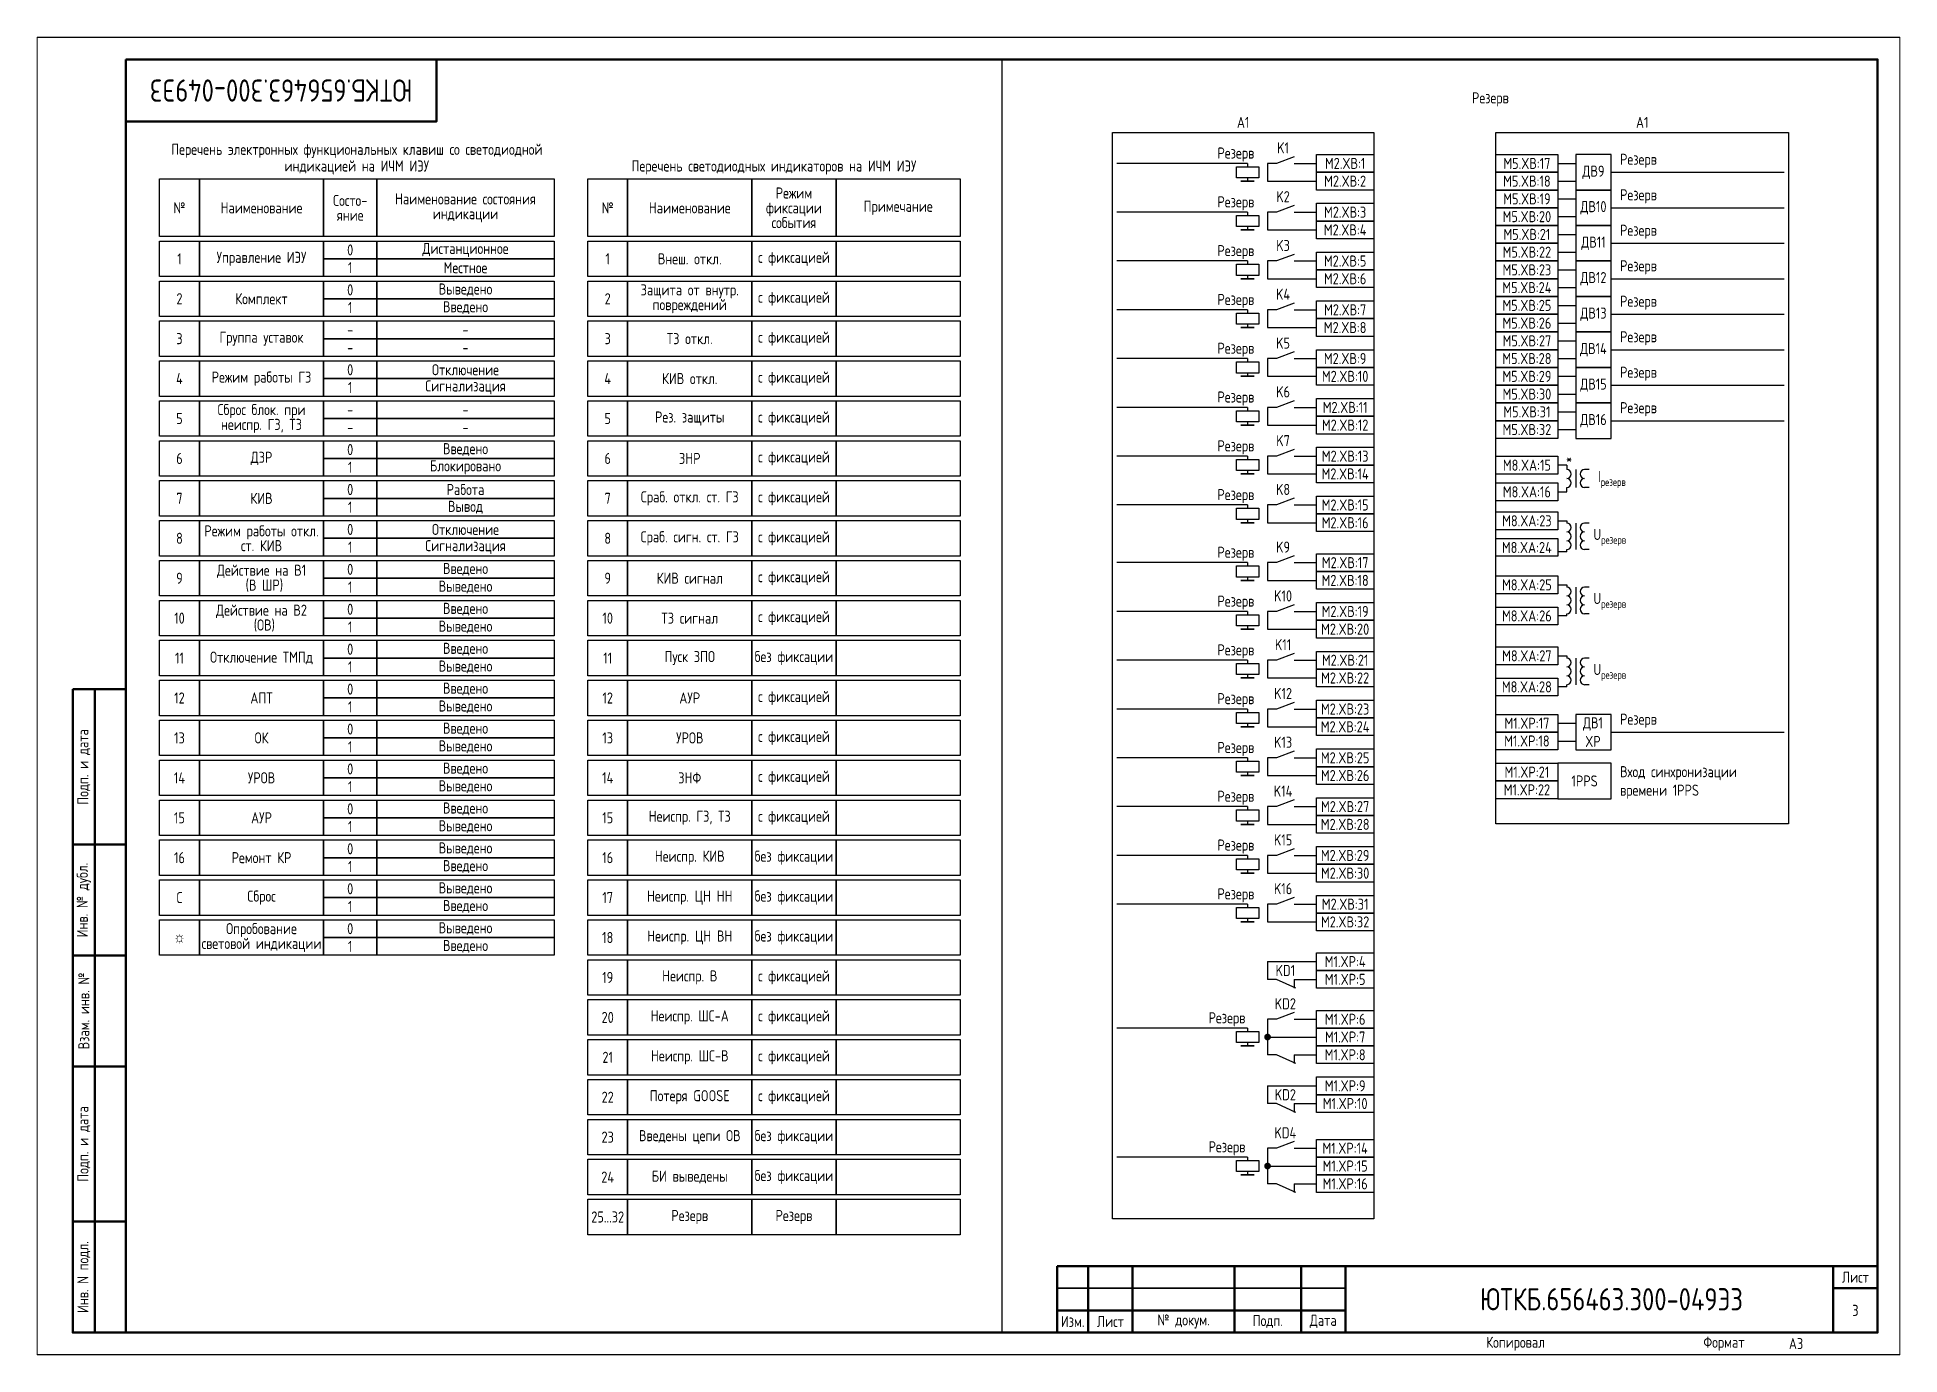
# Paper-space layout 'Лист3' of a CAD drawing. Header units: millimetres, sheet in inches. Extents: x 77.7 to 101.3, y 96.7 to 113.3.
# The model-space entities are those that its viewports show. They can reach past a viewport. Long polylines and large blocks are cut down to what shows.
import ezdxf

# ---------------------------------------------------------------- set-up
doc = ezdxf.new("R2010")
doc.units = ezdxf.units.MM
doc.styles.add('Gost_type_A', font='GOST_A.TTF')

psp = doc.layouts.new('Лист3')

msp = doc.modelspace()

# ---------------------------------------------------------------- texts
at = {"insert": (895, 285), "char_height": 5, "width": 70, "attachment_point": 5, "rotation": 180, "style": 'Gost_type_A'}
msp.add_mtext('ЮТКБ.656463.300-049Э3', dxfattribs=at)
at = {"lineweight": 25, "insert": (1167.69, 283), "char_height": 2.5, "width": 395, "attachment_point": 5, "line_spacing_factor": 0.9, "style": 'Gost_type_A'}
msp.add_mtext('Резерв', dxfattribs=at)
at = {"char_height": 2.5, "style": 'Gost_type_A'}
for s, insert, width, attachment_point, line_spacing_factor in [('A1', (1111.94, 276.56), 59, 8, 0.9), ('A1', (1201.93, 276.56), 66, 8, 0.9), ('Перечень электронных функциональных клавиш со светодиодной индикацией на ИЧМ ИЭУ', (912.07, 266.05), 89, 8, 0.9), ('Перечень светодиодных индикаторов на ИЧМ ИЭУ', (1006.14, 266.05), 84, 8, 0.9), ('Состо- яние', (910.57, 258.55), 12, 5, 0.8), ('Наименование состояния\\Pиндикации ', (936.57, 258.55), 40, 5, 0.8), ('Режим\\Pфиксации события', (1010.64, 258.55), 19, 5, 0.8), ('№ ', (872.07, 258.55), 9, 5, 0.8), ('Наименование ', (890.57, 258.55), 28, 5, 0.8), ('№ ', (968.64, 258.55), 9, 5, 0.8), ('Наименование ', (987.14, 258.55), 28, 5, 0.8), ('Примечание', (1034.14, 258.55), 28, 5, 0.8), ('1', (872.07, 247.05), 9, 5, 0.8), ('Управление ИЭУ', (890.57, 247.05), 28, 5, 0.8), ('0', (910.57, 249.05), 12, 5, 0.8), ('Дистанционное', (936.57, 249.05), 40, 5, 0.8), ('1', (968.64, 247.05), 9, 5, 0.8), ('Внеш. откл. ', (987.14, 247.05), 28, 5, 0.8), ('с фиксацией', (1010.64, 247.05), 19, 5, 0.8), ('1', (910.57, 245.05), 12, 5, 0.8), ('Местное', (936.57, 245.05), 40, 5, 0.8), ('0', (910.57, 240.05), 12, 5, 0.8), ('Выведено', (936.57, 240.05), 40, 5, 0.8), ('Защита от внутр. повреждений', (987.14, 238.05), 28, 5, 0.8), ('с фиксацией', (1010.64, 238.05), 19, 5, 0.8), ('2', (872.07, 238.05), 9, 5, 0.8), ('Комплект', (890.57, 238.05), 28, 5, 0.8), ('1', (910.57, 236.05), 12, 5, 0.8), ('Введено', (936.57, 236.05), 40, 5, 0.8), ('2', (968.64, 238.05), 9, 5, 0.8), ('3', (872.07, 229.05), 9, 5, 0.8), ('3', (968.64, 229.05), 9, 5, 0.8), ('ТЗ откл.', (987.14, 229.05), 28, 5, 0.8), ('с фиксацией', (1010.64, 229.05), 19, 5, 0.8), ('0', (910.57, 222.05), 12, 5, 0.8), ('Отключение', (936.57, 222.05), 40, 5, 0.8), ('4', (872.07, 220.05), 9, 5, 0.8), ('Режим работы ГЗ', (890.57, 220.05), 28, 5, 0.8), ('1', (910.57, 218.05), 12, 5, 0.8), ('Сигнализация', (936.57, 218.05), 40, 5, 0.8), ('4', (968.64, 220.05), 9, 5, 0.8), ('КИВ откл.', (987.14, 220.05), 28, 5, 0.8), ('с фиксацией', (1010.64, 220.05), 19, 5, 0.8), ('Сброс блок. при неиспр. ГЗ, ТЗ', (890.57, 211.05), 28, 5, 0.8), ('5', (872.07, 211.05), 9, 5, 0.8), ('-', (910.57, 213.05), 12, 5, 0.8), ('-', (936.57, 213.05), 40, 5, 0.8), ('5', (968.64, 211.05), 9, 5, 0.8), ('Рез. защиты', (987.14, 211.05), 28, 5, 0.8), ('с фиксацией', (1010.64, 211.05), 19, 5, 0.8), ('-', (910.57, 209.05), 12, 5, 0.8), ('-', (936.57, 209.05), 40, 5, 0.8), ('6', (872.07, 202.05), 9, 5, 0.8), ('ДЗР', (890.57, 202.05), 28, 5, 0.8), ('0', (910.57, 204.05), 12, 5, 0.8), ('Блокировано', (936.57, 200.05), 40, 5, 0.8), ('Введено', (936.57, 204.05), 40, 5, 0.8), ('6', (968.64, 202.05), 9, 5, 0.8), ('ЗНР', (987.14, 202.05), 28, 5, 0.8), ('с фиксацией', (1010.64, 202.05), 19, 5, 0.8), ('1', (910.57, 200.05), 12, 5, 0.8), ('7', (872.07, 193.05), 9, 5, 0.8), ('КИВ', (890.57, 193.05), 28, 5, 0.8), ('0', (910.57, 195.05), 12, 5, 0.8), ('Работа ', (936.57, 195.05), 40, 5, 0.8), ('7', (968.64, 193.05), 9, 5, 0.8), ('Сраб. откл. ст. ГЗ', (987.14, 193.05), 28, 5, 0.8), ('с фиксацией', (1010.64, 193.05), 19, 5, 0.8), ('1', (910.57, 191.05), 12, 5, 0.8), ('Вывод', (936.57, 191.05), 40, 5, 0.8), ('8', (872.07, 184.05), 9, 5, 0.8), ('Режим работы откл. ст. КИВ', (890.57, 184.05), 28, 5, 0.8), ('0', (910.57, 186.05), 12, 5, 0.8), ('Отключение', (936.57, 186.05), 40, 5, 0.8), ('8', (968.64, 184.05), 9, 5, 0.8), ('Сраб. сигн. ст. ГЗ', (987.14, 184.05), 28, 5, 0.8), ('с фиксацией', (1010.64, 184.05), 19, 5, 0.8), ('1', (910.57, 182.05), 12, 5, 0.8), ('Сигнализация', (936.57, 182.05), 40, 5, 0.8), ('Действие на В1\\P (В ШР)', (890.57, 175.05), 28, 5, 0.8), ('0', (910.57, 177.05), 12, 5, 0.8), ('Введено', (936.57, 177.05), 40, 5, 0.8), ('с фиксацией', (1010.64, 175.05), 19, 5, 0.8), ('9', (872.07, 175.05), 9, 5, 0.8), ('1', (910.57, 173.05), 12, 5, 0.8), ('Выведено', (936.57, 173.05), 40, 5, 0.8), ('9', (968.64, 175.05), 9, 5, 0.8), ('КИВ сигнал', (987.14, 175.05), 28, 5, 0.8), ('Действие на В2\\P (ОВ)', (890.57, 166.05), 28, 5, 0.8), ('0', (910.57, 168.05), 12, 5, 0.8), ('Введено', (936.57, 168.05), 40, 5, 0.8), ('10', (872.07, 166.05), 9, 5, 0.8), ('1', (910.57, 164.05), 12, 5, 0.8), ('Выведено', (936.57, 164.05), 40, 5, 0.8), ('10', (968.64, 166.05), 9, 5, 0.8), ('ТЗ сигнал', (987.14, 166.05), 28, 5, 0.8), ('с фиксацией', (1010.64, 166.05), 19, 5, 0.8), ('Введено', (936.57, 159.05), 40, 5, 0.8), ('11', (872.07, 157.05), 9, 5, 0.8), ('Выведено', (936.57, 155.05), 40, 5, 0.8), ('11', (968.64, 157.05), 9, 5, 0.8), ('Пуск ЗПО', (987.14, 157.05), 28, 5, 0.8), ('без фиксации', (1010.64, 157.05), 19, 5, 0.8), ('0', (910.57, 150.05), 12, 5, 0.8), ('Введено', (936.57, 150.05), 40, 5, 0.8), ('12', (872.07, 148.05), 9, 5, 0.8), ('АПТ', (890.57, 148.05), 28, 5, 0.8), ('1', (910.57, 146.05), 12, 5, 0.8), ('Выведено', (936.57, 146.05), 40, 5, 0.8), ('12', (968.64, 148.05), 9, 5, 0.8), ('АУР', (987.14, 148.05), 28, 5, 0.8), ('с фиксацией', (1010.64, 148.05), 19, 5, 0.8), ('13', (872.07, 139.05), 9, 5, 0.8), ('ОК', (890.57, 139.05), 28, 5, 0.8), ('0', (910.57, 141.05), 12, 5, 0.8), ('Введено', (936.57, 141.05), 40, 5, 0.8), ('13', (968.64, 139.05), 9, 5, 0.8), ('УРОВ', (987.14, 139.05), 28, 5, 0.8), ('с фиксацией', (1010.64, 139.05), 19, 5, 0.8), ('1', (910.57, 137.05), 12, 5, 0.8), ('Выведено', (936.57, 137.05), 40, 5, 0.8), ('14', (872.07, 130.05), 9, 5, 0.8), ('УРОВ', (890.57, 130.05), 28, 5, 0.8), ('0', (910.57, 132.05), 12, 5, 0.8), ('Введено', (936.57, 132.05), 40, 5, 0.8), ('14', (968.64, 130.05), 9, 5, 0.8), ('ЗНФ', (987.14, 130.05), 28, 5, 0.8), ('с фиксацией', (1010.64, 130.05), 19, 5, 0.8), ('1', (910.57, 128.05), 12, 5, 0.8), ('Выведено', (936.57, 128.05), 40, 5, 0.8), ('15', (872.07, 121.05), 9, 5, 0.8), ('АУР', (890.57, 121.05), 28, 5, 0.8), ('0', (910.57, 123.05), 12, 5, 0.8), ('Введено', (936.57, 123.05), 40, 5, 0.8), ('15', (968.64, 121.05), 9, 5, 0.8), ('Неиспр. ГЗ, ТЗ', (987.14, 121.05), 28, 5, 0.8), ('с фиксацией', (1010.64, 121.05), 19, 5, 0.8), ('1', (910.57, 119.05), 12, 5, 0.8), ('Выведено', (936.57, 119.05), 40, 5, 0.8), ('0', (910.57, 114.05), 12, 5, 0.8), ('Выведено', (936.57, 114.05), 40, 5, 0.8), ('Неиспр. КИВ', (987.14, 112.05), 28, 5, 0.8), ('без фиксации', (1010.64, 112.05), 19, 5, 0.8), ('16', (872.07, 112.05), 9, 5, 0.8), ('Ремонт КР', (890.57, 112.05), 28, 5, 0.8), ('1', (910.57, 110.05), 12, 5, 0.8), ('Введено', (936.57, 110.05), 40, 5, 0.8), ('16', (968.64, 112.05), 9, 5, 0.8), ('0', (910.57, 105.05), 12, 5, 0.8), ('Выведено', (936.57, 105.05), 40, 5, 0.8), ('C', (872.07, 103.05), 9, 5, 0.8), ('Сброс', (890.57, 103.05), 28, 5, 0.8), ('1', (910.57, 101.05), 12, 5, 0.8), ('Введено', (936.57, 101.05), 40, 5, 0.8), ('17', (968.64, 103.05), 9, 5, 0.8), ('Неиспр. ЦН НН', (987.14, 103.05), 28, 5, 0.8), ('без фиксации', (1010.64, 103.05), 19, 5, 0.8), ('Опробование световой индикации', (890.57, 94.05), 28, 5, 0.8), ('0', (910.57, 96.05), 12, 5, 0.8), ('Выведено', (936.57, 96.05), 40, 5, 0.8), ('☼', (872.07, 94.05), 9, 5, 0.8), ('1', (910.57, 92.05), 12, 5, 0.8), ('Введено', (936.57, 92.05), 40, 5, 0.8), ('18', (968.64, 94.05), 9, 5, 0.8), ('Неиспр. ЦН ВН', (987.14, 94.05), 28, 5, 0.8), ('без фиксации', (1010.64, 94.05), 19, 5, 0.8), ('19', (968.64, 85.05), 9, 5, 0.8), ('Неиспр. В', (987.14, 85.05), 28, 5, 0.8), ('с фиксацией', (1010.64, 85.05), 19, 5, 0.8), ('20', (968.64, 76.05), 9, 5, 0.8), ('Неиспр. ШС-А', (987.14, 76.05), 28, 5, 0.8), ('с фиксацией', (1010.64, 76.05), 19, 5, 0.8), ('Резерв', (1112.44, 75.62), 37, 6, 0.8), ('21', (968.64, 67.05), 9, 5, 0.8), ('Неиспр. ШС-В', (987.14, 67.05), 28, 5, 0.8), ('с фиксацией', (1010.64, 67.05), 19, 5, 0.8), ('22', (968.64, 58.05), 9, 5, 0.8), ('Потеря GOOSE', (987.14, 58.05), 28, 5, 0.8), ('с фиксацией', (1010.64, 58.05), 19, 5, 0.8), ('Введены цепи ОВ', (987.14, 49.05), 28, 5, 0.8), ('без фиксации', (1010.64, 49.05), 19, 5, 0.8), ('23', (968.64, 49.05), 9, 5, 0.8), ('Резерв', (1112.44, 46.54), 37, 6, 0.8), ('24', (968.64, 40.05), 9, 5, 0.8), ('БИ выведены', (987.14, 40.05), 28, 5, 0.8), ('без фиксации', (1010.64, 40.05), 19, 5, 0.8), ('25...32', (968.64, 31.05), 9, 5, 0.8), ('Резерв', (987.14, 31.05), 28, 5, 0.8), ('Резерв', (1010.64, 31.05), 19, 5, 0.8)]:
    msp.add_mtext(s, dxfattribs=dict(at, insert=insert, width=width, attachment_point=attachment_point, line_spacing_factor=line_spacing_factor))
at = {"style": 'Gost_type_A'}
for s, insert, char_height, width, attachment_point in [('K1', (1120.94, 272.06), 2.5, 5, 5), ('Резерв', (1114.44, 270.56), 2.5, 31.0015, 6), ('M2.XВ:1', (1134.94, 268.56), 2.5, 13, 5), ('M5.XВ:17', (1175.93, 268.56), 2.5, 14, 5), ('Резерв', (1196.93, 267.56), 2.5, 27.8465, 7), ('M2.XВ:2', (1134.94, 264.56), 2.5, 13, 5), ('M5.XВ:18', (1175.93, 264.56), 2.5, 14, 5), ('ДВ9', (1190.93, 266.56), 2.5, 7.9998, 5), ('Резерв', (1114.44, 259.56), 2.5, 31.0015, 6), ('K2', (1120.94, 261.06), 2.5, 5, 5), ('M5.XВ:19', (1175.93, 260.56), 2.5, 14, 5), ('Резерв', (1196.93, 259.56), 2.5, 27.8465, 7), ('M2.XВ:3', (1134.94, 257.56), 2.5, 13, 5), ('M5.XВ:20', (1175.93, 256.56), 2.5, 14, 5), ('ДВ10', (1190.93, 258.56), 2.5, 7.9998, 5), ('M2.XВ:4', (1134.94, 253.56), 2.5, 13, 5), ('M5.XВ:21', (1175.93, 252.56), 2.5, 14, 5), ('ДВ11', (1190.93, 250.56), 2.5, 7.9998, 5), ('Резерв', (1196.93, 251.56), 2.5, 27.8465, 7), ('Резерв', (1114.44, 248.56), 2.5, 31.0015, 6), ('K3', (1120.94, 250.06), 2.5, 5, 5), ('M2.XВ:5', (1134.94, 246.56), 2.5, 13, 5), ('M5.XВ:22', (1175.93, 248.56), 2.5, 14, 5), ('M2.XВ:6', (1134.94, 242.56), 2.5, 13, 5), ('M5.XВ:23', (1175.93, 244.56), 2.5, 14, 5), ('ДВ12', (1190.93, 242.56), 2.5, 7.9998, 5), ('Резерв', (1196.93, 243.56), 2.5, 27.8465, 7), ('K4', (1120.94, 239.06), 2.5, 5, 5), ('M5.XВ:24', (1175.93, 240.56), 2.5, 14, 5), ('Резерв', (1114.44, 237.56), 2.5, 31.0015, 6), ('M2.XВ:7', (1134.94, 235.56), 2.5, 13, 5), ('M5.XВ:25', (1175.93, 236.56), 2.5, 14, 5), ('ДВ13', (1190.93, 234.56), 2.5, 7.9998, 5), ('Резерв', (1196.93, 235.56), 2.5, 27.8465, 7), ('M2.XВ:8', (1134.94, 231.56), 2.5, 13, 5), ('M5.XВ:26', (1175.93, 232.56), 2.5, 14, 5), ('Резерв', (1114.44, 226.56), 2.5, 31.0015, 6), ('K5', (1120.94, 228.06), 2.5, 5, 5), ('M5.XВ:27', (1175.93, 228.56), 2.5, 14, 5), ('ДВ14', (1190.93, 226.56), 2.5, 7.9998, 5), ('Резерв', (1196.93, 227.56), 2.5, 27.8465, 7), ('M2.XВ:9', (1134.94, 224.56), 2.5, 13, 5), ('M5.XВ:28', (1175.93, 224.56), 2.5, 14, 5), ('Резерв', (1196.93, 219.56), 2.5, 27.8465, 7), ('M2.XВ:10', (1134.94, 220.56), 2.5, 13, 5), ('M5.XВ:29', (1175.93, 220.56), 2.5, 14, 5), ('ДВ15', (1190.93, 218.56), 2.5, 7.9998, 5), ('Резерв', (1114.44, 215.56), 2.5, 31.0015, 6), ('K6', (1120.94, 217.06), 2.5, 5, 5), ('M2.XВ:11', (1134.94, 213.56), 2.5, 13, 5), ('M5.XВ:30', (1175.93, 216.56), 2.5, 14, 5), ('Резерв', (1196.93, 211.56), 2.5, 27.8465, 7), ('M2.XВ:12', (1134.94, 209.56), 2.5, 13, 5), ('M5.XВ:31', (1175.93, 212.56), 2.5, 14, 5), ('ДВ16', (1190.93, 210.56), 2.5, 7.9998, 5), ('Резерв', (1114.44, 204.56), 2.5, 31.0015, 6), ('K7', (1120.94, 206.06), 2.5, 5, 5), ('M5.XВ:32', (1175.93, 208.56), 2.5, 14, 5), ('M2.XВ:13', (1134.94, 202.56), 2.5, 13, 5), ('M8.XA:15', (1175.93, 200.53), 2.5, 14, 5), ('*', (1185.43, 202.03), 2.5, 3, 5), ('M2.XВ:14', (1134.94, 198.56), 2.5, 13, 5), ('\\A1;I{\\H0.7x;\\S^ резерв;}', (1191.93, 197.53), 2.5, 8, 4), ('Резерв', (1114.44, 193.56), 2.5, 31.0015, 6), ('K8', (1120.94, 195.06), 2.5, 5, 5), ('M8.XA:16', (1175.92, 194.52), 2.5, 14.018, 5), ('M2.XВ:15', (1134.94, 191.56), 2.5, 13, 5), ('M8.XA:23', (1175.93, 187.99), 2.5, 14, 5), ('M2.XВ:16', (1134.94, 187.56), 2.5, 13, 5), ('\\A1;U{\\H0.7x;\\S^ резерв;}', (1190.93, 184.49), 2.5, 12, 4), ('Резерв', (1114.44, 180.56), 2.5, 31.0015, 6), ('K9', (1120.94, 182.06), 2.5, 5, 5), ('M8.XA:24', (1175.92, 181.98), 2.5, 14.018, 5), ('M2.XВ:17', (1134.94, 178.56), 2.5, 13, 5), ('K10', (1120.94, 171.06), 2.5, 5, 5), ('M2.XВ:18', (1134.94, 174.56), 2.5, 13, 5), ('M8.XA:25', (1175.93, 173.55), 2.5, 14, 5), ('Резерв', (1114.44, 169.56), 2.5, 31.0015, 6), ('M2.XВ:19', (1134.94, 167.56), 2.5, 13, 5), ('\\A1;U{\\H0.7x;\\S^ резерв;}', (1190.93, 170.05), 2.5, 12, 4), ('M2.XВ:20', (1134.94, 163.56), 2.5, 13, 5), ('M8.XA:26', (1175.92, 166.55), 2.5, 14.018, 5), ('Резерв', (1114.44, 158.56), 2.5, 31.0015, 6), ('K11', (1120.94, 160.06), 2.5, 5, 5), ('M2.XВ:21', (1134.94, 156.56), 2.5, 13, 5), ('M8.XA:27', (1175.92, 157.55), 2.5, 14.018, 5), ('\\A1;U{\\H0.7x;\\S^ резерв;}', (1190.93, 154.05), 2.5, 12, 4), ('M2.XВ:22', (1134.94, 152.56), 2.5, 13, 5), ('M8.XA:28', (1175.92, 150.55), 2.5, 14.018, 5), ('Резерв', (1114.44, 147.56), 2.5, 31.0015, 6), ('K12', (1120.94, 149.06), 2.5, 5, 5), ('M2.XВ:24', (1134.94, 141.56), 2.5, 13, 5), ('M2.XВ:23', (1134.94, 145.56), 2.5, 13, 5), ('M1.XP:17', (1175.93, 142.35), 2.5, 14, 5), ('ДВ1 XP', (1190.81, 140.35), 2.5, 7.7588, 5), ('Резерв', (1196.93, 141.35), 2.5, 37, 7), ('K13', (1120.94, 138.06), 2.5, 5, 5), ('M1.XP:18', (1175.93, 138.35), 2.5, 14, 5), ('Резерв', (1114.44, 136.56), 2.5, 31.0015, 6), ('M2.XВ:25', (1134.94, 134.56), 2.5, 13, 5), ('M2.XВ:26', (1134.94, 130.56), 2.5, 13, 5), ('M1.XP:21', (1175.93, 131.34), 2.5, 14, 5), ('1PPS', (1188.93, 129.34), 2.5, 12, 5), ('Вход синхронизации\\Pвремени 1PPS', (1196.93, 125.34), 2.5, 35.9749, 7), ('Резерв', (1114.44, 125.56), 2.5, 31.0015, 6), ('K14', (1120.94, 127.06), 2.5, 5, 5), ('M1.XP:22', (1175.93, 127.34), 2.5, 14, 5), ('M2.XВ:27', (1134.94, 123.56), 2.5, 13, 5), ('M2.XВ:28', (1134.94, 119.56), 2.5, 13, 5), ('Резерв', (1114.44, 114.56), 2.5, 31.0015, 6), ('K15', (1120.94, 116.06), 2.5, 5, 5), ('M2.XВ:29', (1134.94, 112.56), 2.5, 13, 5), ('M2.XВ:30', (1134.94, 108.56), 2.5, 13, 5), ('Резерв', (1114.44, 103.56), 2.5, 31.0015, 6), ('K16', (1120.94, 105.06), 2.5, 5, 5), ('M2.XВ:31', (1134.94, 101.56), 2.5, 13, 5), ('M2.XВ:32', (1134.94, 97.56), 2.5, 13, 5), ('M1.XP:4', (1134.94, 88.62), 2.5, 13, 5), ('KD1', (1121.45, 86.62), 2.5, 8, 5), ('M1.XP:5', (1134.94, 84.62), 2.5, 13, 5), ('KD2', (1121.45, 79.12), 2.5, 8, 5), ('M1.XP:6', (1134.94, 75.62), 2.5, 13, 5), ('M1.XP:7', (1134.94, 71.62), 2.5, 13, 5), ('M1.XP:8', (1134.94, 67.62), 2.5, 13, 5), ('KD2', (1121.45, 58.62), 2.5, 8, 5), ('M1.XP:9', (1134.94, 60.62), 2.5, 13, 5), ('M1.XP:10', (1134.94, 56.62), 2.5, 13, 5), ('KD4', (1121.45, 50.04), 2.5, 8, 5), ('M1.XP:14', (1134.94, 46.54), 2.5, 13, 5), ('M1.XP:15', (1134.94, 42.54), 2.5, 13, 5), ('M1.XP:16', (1134.94, 38.54), 2.5, 13, 5), ('ЮТКБ.656463.300-049Э3', (1195, 12.5), 5, 120, 5), ('3', (1250, 10), 2.5, 10, 5), ('A3', (1235, 2.5), 2.5, 20, 4)]:
    msp.add_mtext(s, dxfattribs=dict(at, insert=insert, char_height=char_height, width=width, attachment_point=attachment_point))
at = {"color": 30, "true_color": 0xf26722, "char_height": 2.5, "attachment_point": 5, "line_spacing_factor": 0.8, "style": 'Gost_type_A'}
for s, insert, width in [('Группа уставок', (890.57, 229.05), 28), ('-', (910.57, 231.05), 12), ('-', (910.57, 227.05), 12), ('-', (936.57, 231.05), 40), ('-', (936.57, 227.05), 40)]:
    msp.add_mtext(s, dxfattribs=dict(at, insert=insert, width=width))
at = {"color": 0, "char_height": 2.5, "attachment_point": 5, "line_spacing_factor": 0.8, "style": 'Gost_type_A'}
for s, insert, width in [('0', (910.57, 159.05), 12), ('Отключение ТМПд', (890.57, 157.05), 28), ('1', (910.57, 155.05), 12)]:
    msp.add_mtext(s, dxfattribs=dict(at, insert=insert, width=width))

# ---------------------------------------------------------------- blocks, each defined once
blk = doc.blocks.new('Формат_А3')
blk.add_lwpolyline([(-420, 297), (0, 297), (0, 0), (-420, 0)], close=True)
at = {"lineweight": 50}
blk.add_lwpolyline([(-400, 292), (-5, 292), (-5, 5), (-400, 5)], close=True, dxfattribs=at)
blk = doc.blocks.new('Штамп угловой верхний')
at = {"lineweight": 50}
blk.add_lwpolyline([(0, 0), (70, 0), (70, -14), (0, -14)], close=True, dxfattribs=at)
blk = doc.blocks.new('Штамп левый нижний')
at = {"lineweight": 50}
for points in [[(-12, 145), (-7, 145), (-7, 110), (-12, 110)], [(-7, 145), (0, 145), (0, 110), (-7, 110)], [(-12, 110), (-7, 110), (-7, 85), (-12, 85)], [(-7, 110), (0, 110), (0, 85), (-7, 85)], [(-12, 85), (-7, 85), (-7, 60), (-12, 60)], [(-7, 85), (0, 85), (0, 60), (-7, 60)], [(-12, 60), (-7, 60), (-7, 25), (-12, 25)], [(-7, 60), (0, 60), (0, 25), (-7, 25)], [(-12, 25), (-7, 25), (-7, 0), (-12, 0)], [(-7, 25), (0, 25), (0, 0), (-7, 0)]]:
    blk.add_lwpolyline(points, close=True, dxfattribs=at)
at = {"char_height": 2.5, "attachment_point": 5, "rotation": 90, "style": 'Gost_type_A'}
for s, insert, width in [('Подп. и дата', (-9.5, 127.5), 35), ('Инв. № дубл.', (-9.5, 97.5), 25), ('Взам. инв. №', (-9.5, 72.5), 25), ('Подп. и дата', (-9.5, 42.5), 35), ('Инв. N подл.', (-9.5, 12.5), 25)]:
    blk.add_mtext(s, dxfattribs=dict(at, insert=insert, width=width))
blk = doc.blocks.new('Штамп малый нижний')
at = {"lineweight": 50}
for points in [[(-185, 15), (-178, 15), (-178, 5), (-185, 5)], [(-178, 15), (-168, 15), (-168, 5), (-178, 5)], [(-168, 15), (-145, 15), (-145, 5), (-168, 5)], [(-145, 15), (-130, 15), (-130, 5), (-145, 5)], [(-130, 15), (-120, 15), (-120, 5), (-130, 5)], [(-120, 15), (-10, 15), (-10, 0), (-120, 0)], [(-10, 15), (0, 15), (0, 10), (-10, 10)], [(-10, 10), (0, 10), (0, 0), (-10, 0)], [(-185, 5), (-178, 5), (-178, 0), (-185, 0)], [(-178, 5), (-168, 5), (-168, 0), (-178, 0)], [(-168, 5), (-145, 5), (-145, 0), (-168, 0)], [(-145, 5), (-130, 5), (-130, 0), (-145, 0)], [(-130, 5), (-120, 5), (-120, 0), (-130, 0)]]:
    blk.add_lwpolyline(points, close=True, dxfattribs=at)
for points in [[(-185, 15), (-178, 15), (-178, 10), (-185, 10)], [(-178, 15), (-168, 15), (-168, 10), (-178, 10)], [(-168, 15), (-145, 15), (-145, 10), (-168, 10)], [(-145, 15), (-130, 15), (-130, 10), (-145, 10)], [(-130, 15), (-120, 15), (-120, 10), (-130, 10)], [(-185, 10), (-178, 10), (-178, 5), (-185, 5)], [(-178, 10), (-168, 10), (-168, 5), (-178, 5)], [(-168, 10), (-145, 10), (-145, 5), (-168, 5)], [(-145, 10), (-130, 10), (-130, 5), (-145, 5)], [(-130, 10), (-120, 10), (-120, 5), (-130, 5)]]:
    blk.add_lwpolyline(points, close=True)
at = {"char_height": 2.5, "style": 'Gost_type_A'}
for s, insert, width, attachment_point in [('Лист', (-5, 12.5), 10, 5), ('Изм.', (-181.5, 2.5), 7, 5), ('Лист', (-173, 2.5), 10, 5), ('№ докум.', (-156.5, 2.5), 23, 5), ('Подп.', (-137.5, 2.5), 15, 5), ('Дата', (-125, 2.5), 10, 5), ('Копировал', (-75, -2.53), 13.1202, 6), ('Формат', (-30, -2.53), 13.1202, 6)]:
    blk.add_mtext(s, dxfattribs=dict(at, insert=insert, width=width, attachment_point=attachment_point))
blk = doc.blocks.new('POINT')
at = {"const_width": 0.75}
blk.add_lwpolyline([(-0.375, 0, 1), (0.375, 0, 1)], format="xyb", close=True, dxfattribs=at)

# ---------------------------------------------------------------- linework, layer by layer
for p, q in [((1057.5, 292), (1057.5, 5)), ((1112.94, 268.56), (1083.44, 268.56)), ((1112.94, 268.56), (1112.94, 267.81)), ((1112.94, 265.31), (1112.94, 264.56)), ((1182.93, 268.56), (1186.93, 268.56)), ((1194.93, 266.56), (1233.93, 266.56)), ((1182.93, 264.56), (1186.93, 264.56)), ((1182.93, 260.56), (1186.93, 260.56)), ((1112.94, 257.56), (1083.44, 257.56)), ((1112.94, 257.56), (1112.94, 256.81)), ((1182.93, 256.56), (1186.93, 256.56)), ((1194.93, 258.56), (1233.93, 258.56)), ((1112.94, 254.31), (1112.94, 253.56)), ((1182.93, 252.56), (1186.93, 252.56)), ((1182.93, 248.56), (1186.93, 248.56)), ((1194.93, 250.56), (1233.93, 250.56)), ((1112.94, 246.56), (1083.44, 246.56)), ((1112.94, 246.56), (1112.94, 245.81)), ((1182.93, 244.56), (1186.93, 244.56)), ((1112.94, 243.31), (1112.94, 242.56)), ((1182.93, 240.56), (1186.93, 240.56)), ((1194.93, 242.56), (1233.93, 242.56)), ((1112.94, 235.56), (1083.44, 235.56)), ((1112.94, 235.56), (1112.94, 234.81)), ((1182.93, 236.56), (1186.93, 236.56)), ((1112.94, 232.31), (1112.94, 231.56)), ((1182.93, 232.56), (1186.93, 232.56)), ((1194.93, 234.56), (1233.93, 234.56)), ((1182.93, 228.56), (1186.93, 228.56)), ((1112.94, 224.56), (1083.44, 224.56)), ((1112.94, 224.56), (1112.94, 223.81)), ((1182.93, 224.56), (1186.93, 224.56)), ((1194.93, 226.56), (1233.93, 226.56)), ((1112.94, 221.31), (1112.94, 220.56)), ((1182.93, 220.56), (1186.93, 220.56)), ((1194.93, 218.56), (1233.93, 218.56)), ((1182.93, 216.56), (1186.93, 216.56)), ((1112.94, 213.56), (1083.44, 213.56)), ((1112.94, 213.56), (1112.94, 212.81)), ((1112.94, 210.31), (1112.94, 209.56)), ((1182.93, 212.56), (1186.93, 212.56)), ((1194.93, 210.56), (1233.93, 210.56)), ((1182.93, 208.56), (1186.93, 208.56)), ((1112.94, 202.56), (1083.44, 202.56)), ((1112.94, 202.56), (1112.94, 201.81)), ((1112.94, 199.31), (1112.94, 198.56)), ((1184.93, 200.53), (1182.93, 200.53)), ((1182.93, 194.53), (1184.93, 194.53)), ((1112.94, 191.56), (1083.44, 191.56)), ((1112.94, 191.56), (1112.94, 190.81)), ((1112.94, 188.31), (1112.94, 187.56)), ((1112.94, 178.56), (1083.44, 178.56)), ((1112.94, 178.56), (1112.94, 177.81)), ((1112.94, 175.31), (1112.94, 174.56)), ((1112.94, 167.56), (1083.44, 167.56)), ((1112.94, 167.56), (1112.94, 166.81)), ((1112.94, 164.31), (1112.94, 163.56)), ((1112.94, 156.56), (1083.44, 156.56)), ((1112.94, 156.56), (1112.94, 155.81)), ((1112.94, 153.31), (1112.94, 152.56)), ((1112.94, 145.56), (1083.44, 145.56)), ((1112.94, 145.56), (1112.94, 144.81)), ((1112.94, 142.31), (1112.94, 141.56)), ((1182.93, 142.35), (1186.93, 142.35)), ((1194.93, 140.35), (1233.93, 140.35)), ((1112.94, 134.56), (1083.44, 134.56)), ((1112.94, 134.56), (1112.94, 133.81)), ((1182.93, 138.35), (1186.93, 138.35)), ((1112.94, 131.31), (1112.94, 130.56)), ((1112.94, 123.56), (1083.44, 123.56)), ((1112.94, 123.56), (1112.94, 122.81)), ((1112.94, 120.31), (1112.94, 119.56)), ((1112.94, 112.56), (1083.44, 112.56)), ((1112.94, 112.56), (1112.94, 111.81)), ((1112.94, 109.31), (1112.94, 108.56)), ((1112.94, 101.56), (1083.44, 101.56)), ((1112.94, 101.56), (1112.94, 100.81)), ((1112.94, 98.31), (1112.94, 97.56)), ((1117.44, 88.62), (1117.44, 84.62)), ((1123.44, 84.62), (1123.44, 82.62)), ((1112.94, 73.62), (1083.44, 73.62)), ((1112.94, 73.62), (1112.94, 72.87)), ((1112.94, 70.37), (1112.94, 69.62)), ((1123.44, 67.62), (1123.44, 65.62)), ((1117.44, 60.62), (1117.44, 56.62)), ((1123.44, 56.62), (1123.44, 54.62)), ((1112.94, 44.54), (1083.44, 44.54)), ((1112.94, 44.54), (1112.94, 43.79)), ((1112.94, 41.29), (1112.94, 40.54)), ((1123.44, 38.54), (1123.44, 36.54))]:
    msp.add_line(p, q)
at = {"ltscale": 4.32}
for p, q in [((1123.44, 270.06), (1119.44, 268.56)), ((1123.44, 259.06), (1119.44, 257.56)), ((1123.44, 248.06), (1119.44, 246.56)), ((1123.44, 237.06), (1119.44, 235.56)), ((1123.44, 226.06), (1119.44, 224.56)), ((1123.44, 215.06), (1119.44, 213.56)), ((1123.44, 204.06), (1119.44, 202.56)), ((1123.44, 193.06), (1119.44, 191.56)), ((1123.44, 180.06), (1119.44, 178.56)), ((1123.44, 169.06), (1119.44, 167.56)), ((1123.44, 158.06), (1119.44, 156.56)), ((1123.44, 147.06), (1119.44, 145.56)), ((1123.44, 136.06), (1119.44, 134.56)), ((1123.44, 125.06), (1119.44, 123.56)), ((1123.44, 114.06), (1119.44, 112.56)), ((1123.44, 103.06), (1119.44, 101.56)), ((1123.84, 82.62), (1119.44, 84.62)), ((1123.44, 77.12), (1119.44, 75.62)), ((1123.84, 65.62), (1119.44, 67.62)), ((1123.84, 54.62), (1119.44, 56.62)), ((1123.44, 48.04), (1119.44, 46.54)), ((1123.84, 36.54), (1119.44, 38.54))]:
    msp.add_line(p, q, dxfattribs=at)
at = {"ltscale": 1.08}
for p, q in [((1119.44, 268.56), (1117.44, 268.56)), ((1117.44, 268.56), (1117.44, 264.56)), ((1123.44, 268.56), (1128.44, 268.56)), ((1117.44, 264.56), (1128.44, 264.56)), ((1119.44, 257.56), (1117.44, 257.56)), ((1117.44, 257.56), (1117.44, 253.56)), ((1123.44, 257.56), (1128.44, 257.56)), ((1117.44, 253.56), (1128.44, 253.56)), ((1119.44, 246.56), (1117.44, 246.56)), ((1117.44, 246.56), (1117.44, 242.56)), ((1123.44, 246.56), (1128.44, 246.56)), ((1117.44, 242.56), (1128.44, 242.56)), ((1119.44, 235.56), (1117.44, 235.56)), ((1117.44, 235.56), (1117.44, 231.56)), ((1123.44, 235.56), (1128.44, 235.56)), ((1117.44, 231.56), (1128.44, 231.56)), ((1119.44, 224.56), (1117.44, 224.56)), ((1117.44, 224.56), (1117.44, 220.56)), ((1123.44, 224.56), (1128.44, 224.56)), ((1117.44, 220.56), (1128.44, 220.56)), ((1119.44, 213.56), (1117.44, 213.56)), ((1117.44, 213.56), (1117.44, 209.56)), ((1123.44, 213.56), (1128.44, 213.56)), ((1117.44, 209.56), (1128.44, 209.56)), ((1119.44, 202.56), (1117.44, 202.56)), ((1117.44, 202.56), (1117.44, 198.56)), ((1123.44, 202.56), (1128.44, 202.56)), ((1117.44, 198.56), (1128.44, 198.56)), ((1119.44, 191.56), (1117.44, 191.56)), ((1117.44, 191.56), (1117.44, 187.56)), ((1123.44, 191.56), (1128.44, 191.56)), ((1117.44, 187.56), (1128.44, 187.56)), ((1119.44, 178.56), (1117.44, 178.56)), ((1117.44, 178.56), (1117.44, 174.56)), ((1123.44, 178.56), (1128.44, 178.56)), ((1117.44, 174.56), (1128.44, 174.56)), ((1119.44, 167.56), (1117.44, 167.56)), ((1117.44, 167.56), (1117.44, 163.56)), ((1123.44, 167.56), (1128.44, 167.56)), ((1117.44, 163.56), (1128.44, 163.56)), ((1119.44, 156.56), (1117.44, 156.56)), ((1117.44, 156.56), (1117.44, 152.56)), ((1123.44, 156.56), (1128.44, 156.56)), ((1117.44, 152.56), (1128.44, 152.56)), ((1119.44, 145.56), (1117.44, 145.56)), ((1117.44, 145.56), (1117.44, 141.56)), ((1123.44, 145.56), (1128.44, 145.56)), ((1117.44, 141.56), (1128.44, 141.56)), ((1119.44, 134.56), (1117.44, 134.56)), ((1117.44, 134.56), (1117.44, 130.56)), ((1123.44, 134.56), (1128.44, 134.56)), ((1117.44, 130.56), (1128.44, 130.56)), ((1119.44, 123.56), (1117.44, 123.56)), ((1117.44, 123.56), (1117.44, 119.56)), ((1123.44, 123.56), (1128.44, 123.56)), ((1117.44, 119.56), (1128.44, 119.56)), ((1119.44, 112.56), (1117.44, 112.56)), ((1117.44, 112.56), (1117.44, 108.56)), ((1123.44, 112.56), (1128.44, 112.56)), ((1117.44, 108.56), (1128.44, 108.56)), ((1119.44, 101.56), (1117.44, 101.56)), ((1117.44, 101.56), (1117.44, 97.56)), ((1123.44, 101.56), (1128.44, 101.56)), ((1117.44, 97.56), (1128.44, 97.56)), ((1117.44, 88.62), (1128.44, 88.62)), ((1119.44, 84.62), (1117.44, 84.62)), ((1123.44, 84.62), (1128.44, 84.62)), ((1119.44, 75.62), (1117.44, 75.62)), ((1117.44, 75.62), (1117.44, 67.62)), ((1123.44, 75.62), (1128.44, 75.62)), ((1117.44, 71.62), (1128.44, 71.62)), ((1119.44, 67.62), (1117.44, 67.62)), ((1123.44, 67.62), (1128.44, 67.62)), ((1117.44, 60.62), (1128.44, 60.62)), ((1119.44, 56.62), (1117.44, 56.62)), ((1123.44, 56.62), (1128.44, 56.62)), ((1119.44, 46.54), (1117.44, 46.54)), ((1117.44, 46.54), (1117.44, 38.54)), ((1123.44, 46.54), (1128.44, 46.54)), ((1117.44, 42.54), (1128.44, 42.54)), ((1119.44, 38.54), (1117.44, 38.54)), ((1123.44, 38.54), (1128.44, 38.54))]:
    msp.add_line(p, q, dxfattribs=at)
at = {"ltscale": 4}
for p, q in [((1184.93, 200.53), (1184.93, 199.53)), ((1184.93, 200.03), (1184.93, 199.53)), ((1186.93, 199.53), (1186.93, 195.53)), ((1186.93, 199.53), (1186.93, 195.53)), ((1189.93, 199.53), (1188.93, 199.53)), ((1189.93, 199.53), (1188.93, 199.53)), ((1184.93, 194.53), (1184.93, 195.53)), ((1189.93, 195.53), (1188.93, 195.53)), ((1189.93, 195.53), (1188.93, 195.53)), ((1182.93, 187.99), (1184.93, 187.99)), ((1184.93, 187.99), (1184.93, 187.49)), ((1184.93, 187.99), (1184.93, 187.49)), ((1186.93, 187.49), (1186.93, 183.49)), ((1186.93, 185.49), (1186.93, 181.49)), ((1189.93, 187.49), (1188.93, 187.49)), ((1184.93, 180.99), (1182.93, 180.99)), ((1184.93, 180.99), (1184.93, 181.49)), ((1189.93, 181.49), (1188.93, 181.49)), ((1182.93, 173.55), (1184.93, 173.55)), ((1184.93, 173.55), (1184.93, 173.05)), ((1184.93, 173.55), (1184.93, 173.05)), ((1186.93, 173.05), (1186.93, 169.05)), ((1189.93, 173.05), (1188.93, 173.05)), ((1186.93, 171.05), (1186.93, 167.05)), ((1184.93, 166.55), (1182.93, 166.55)), ((1184.93, 166.55), (1184.93, 167.05)), ((1189.93, 167.05), (1188.93, 167.05)), ((1182.93, 157.55), (1184.93, 157.55)), ((1184.93, 157.55), (1184.93, 157.05)), ((1184.93, 157.55), (1184.93, 157.05)), ((1186.93, 157.05), (1186.93, 153.05)), ((1189.93, 157.05), (1188.93, 157.05)), ((1186.93, 155.05), (1186.93, 151.05)), ((1184.93, 150.55), (1182.93, 150.55)), ((1184.93, 150.55), (1184.93, 151.05)), ((1189.93, 151.05), (1188.93, 151.05))]:
    msp.add_line(p, q, dxfattribs=at)
for points in [[(1557, 420), (1557, 0), (1260, 0), (1260, 420)], [(1082.44, 275.56), (1141.44, 275.56), (1141.44, 30.63), (1082.44, 30.63)], [(1168.93, 275.56), (1234.93, 275.56), (1234.93, 119.69), (1168.93, 119.69)], [(1128.44, 270.56), (1141.44, 270.56), (1141.44, 266.56), (1128.44, 266.56)], [(1168.93, 270.56), (1182.93, 270.56), (1182.93, 266.56), (1168.93, 266.56)], [(867.57, 265.05), (876.57, 265.05), (876.57, 252.05), (867.57, 252.05)], [(876.57, 265.05), (904.57, 265.05), (904.57, 252.05), (876.57, 252.05)], [(904.57, 265.05), (916.57, 265.05), (916.57, 252.05), (904.57, 252.05)], [(916.57, 265.05), (956.57, 265.05), (956.57, 252.05), (916.57, 252.05)], [(964.14, 265.05), (973.14, 265.05), (973.14, 252.05), (964.14, 252.05)], [(973.14, 265.05), (1001.14, 265.05), (1001.14, 252.05), (973.14, 252.05)], [(1001.14, 265.05), (1020.14, 265.05), (1020.14, 252.05), (1001.14, 252.05)], [(1020.14, 265.05), (1048.14, 265.05), (1048.14, 252.05), (1020.14, 252.05)], [(1115.44, 267.81), (1115.44, 265.31), (1110.44, 265.31), (1110.44, 267.81)], [(1128.44, 266.56), (1141.44, 266.56), (1141.44, 262.56), (1128.44, 262.56)], [(1168.93, 266.56), (1182.93, 266.56), (1182.93, 262.56), (1168.93, 262.56)], [(1114.44, 264.56), (1111.44, 264.56)], [(1168.93, 262.56), (1182.93, 262.56), (1182.93, 258.56), (1168.93, 258.56)], [(1115.44, 256.81), (1115.44, 254.31), (1110.44, 254.31), (1110.44, 256.81)], [(1128.44, 259.56), (1141.44, 259.56), (1141.44, 255.56), (1128.44, 255.56)], [(1168.93, 258.56), (1182.93, 258.56), (1182.93, 254.56), (1168.93, 254.56)], [(1114.44, 253.56), (1111.44, 253.56)], [(1128.44, 255.56), (1141.44, 255.56), (1141.44, 251.56), (1128.44, 251.56)], [(1168.93, 254.56), (1182.93, 254.56), (1182.93, 250.56), (1168.93, 250.56)], [(867.57, 251.05), (876.57, 251.05), (876.57, 243.05), (867.57, 243.05)], [(876.57, 251.05), (904.57, 251.05), (904.57, 243.05), (876.57, 243.05)], [(904.57, 251.05), (916.57, 251.05), (916.57, 247.05), (904.57, 247.05)], [(916.57, 251.05), (956.57, 251.05), (956.57, 247.05), (916.57, 247.05)], [(964.14, 251.05), (973.14, 251.05), (973.14, 243.05), (964.14, 243.05)], [(973.14, 251.05), (1001.14, 251.05), (1001.14, 243.05), (973.14, 243.05)], [(1001.14, 251.05), (1020.14, 251.05), (1020.14, 243.05), (1001.14, 243.05)], [(1020.14, 251.05), (1048.14, 251.05), (1048.14, 243.05), (1020.14, 243.05)], [(1128.44, 248.56), (1141.44, 248.56), (1141.44, 244.56), (1128.44, 244.56)], [(1168.93, 250.56), (1182.93, 250.56), (1182.93, 246.56), (1168.93, 246.56)], [(904.57, 247.05), (916.57, 247.05), (916.57, 243.05), (904.57, 243.05)], [(916.57, 247.05), (956.57, 247.05), (956.57, 243.05), (916.57, 243.05)], [(1115.44, 245.81), (1115.44, 243.31), (1110.44, 243.31), (1110.44, 245.81)], [(1128.44, 244.56), (1141.44, 244.56), (1141.44, 240.56), (1128.44, 240.56)], [(1168.93, 246.56), (1182.93, 246.56), (1182.93, 242.56), (1168.93, 242.56)], [(867.57, 242.05), (876.57, 242.05), (876.57, 234.05), (867.57, 234.05)], [(876.57, 242.05), (904.57, 242.05), (904.57, 234.05), (876.57, 234.05)], [(904.57, 242.05), (916.57, 242.05), (916.57, 238.05), (904.57, 238.05)], [(916.57, 242.05), (956.57, 242.05), (956.57, 238.05), (916.57, 238.05)], [(964.14, 242.05), (973.14, 242.05), (973.14, 234.05), (964.14, 234.05)], [(973.14, 242.05), (1001.14, 242.05), (1001.14, 234.05), (973.14, 234.05)], [(1001.14, 242.05), (1020.14, 242.05), (1020.14, 234.05), (1001.14, 234.05)], [(1020.14, 242.05), (1048.14, 242.05), (1048.14, 234.05), (1020.14, 234.05)], [(1114.44, 242.56), (1111.44, 242.56)], [(1168.93, 242.56), (1182.93, 242.56), (1182.93, 238.56), (1168.93, 238.56)], [(904.57, 238.05), (916.57, 238.05), (916.57, 234.05), (904.57, 234.05)], [(916.57, 238.05), (956.57, 238.05), (956.57, 234.05), (916.57, 234.05)], [(1128.44, 237.56), (1141.44, 237.56), (1141.44, 233.56), (1128.44, 233.56)], [(1168.93, 238.56), (1182.93, 238.56), (1182.93, 234.56), (1168.93, 234.56)], [(867.57, 233.05), (876.57, 233.05), (876.57, 225.05), (867.57, 225.05)], [(876.57, 233.05), (904.57, 233.05), (904.57, 225.05), (876.57, 225.05)], [(904.57, 233.05), (916.57, 233.05), (916.57, 229.05), (904.57, 229.05)], [(916.57, 233.05), (956.57, 233.05), (956.57, 229.05), (916.57, 229.05)], [(964.14, 233.05), (973.14, 233.05), (973.14, 225.05), (964.14, 225.05)], [(973.14, 233.05), (1001.14, 233.05), (1001.14, 225.05), (973.14, 225.05)], [(1001.14, 233.05), (1020.14, 233.05), (1020.14, 225.05), (1001.14, 225.05)], [(1020.14, 233.05), (1048.14, 233.05), (1048.14, 225.05), (1020.14, 225.05)], [(1115.44, 234.81), (1115.44, 232.31), (1110.44, 232.31), (1110.44, 234.81)], [(1114.44, 231.56), (1111.44, 231.56)], [(1128.44, 233.56), (1141.44, 233.56), (1141.44, 229.56), (1128.44, 229.56)], [(1168.93, 234.56), (1182.93, 234.56), (1182.93, 230.56), (1168.93, 230.56)], [(904.57, 229.05), (916.57, 229.05), (916.57, 225.05), (904.57, 225.05)], [(916.57, 229.05), (956.57, 229.05), (956.57, 225.05), (916.57, 225.05)], [(1168.93, 230.56), (1182.93, 230.56), (1182.93, 226.56), (1168.93, 226.56)], [(867.57, 224.05), (876.57, 224.05), (876.57, 216.05), (867.57, 216.05)], [(876.57, 224.05), (904.57, 224.05), (904.57, 216.05), (876.57, 216.05)], [(904.57, 224.05), (916.57, 224.05), (916.57, 220.05), (904.57, 220.05)], [(916.57, 224.05), (956.57, 224.05), (956.57, 220.05), (916.57, 220.05)], [(964.14, 224.05), (973.14, 224.05), (973.14, 216.05), (964.14, 216.05)], [(973.14, 224.05), (1001.14, 224.05), (1001.14, 216.05), (973.14, 216.05)], [(1001.14, 224.05), (1020.14, 224.05), (1020.14, 216.05), (1001.14, 216.05)], [(1020.14, 224.05), (1048.14, 224.05), (1048.14, 216.05), (1020.14, 216.05)], [(1115.44, 223.81), (1115.44, 221.31), (1110.44, 221.31), (1110.44, 223.81)], [(1128.44, 226.56), (1141.44, 226.56), (1141.44, 222.56), (1128.44, 222.56)], [(1168.93, 226.56), (1182.93, 226.56), (1182.93, 222.56), (1168.93, 222.56)], [(904.57, 220.05), (916.57, 220.05), (916.57, 216.05), (904.57, 216.05)], [(916.57, 220.05), (956.57, 220.05), (956.57, 216.05), (916.57, 216.05)], [(1114.44, 220.56), (1111.44, 220.56)], [(1128.44, 222.56), (1141.44, 222.56), (1141.44, 218.56), (1128.44, 218.56)], [(1168.93, 222.56), (1182.93, 222.56), (1182.93, 218.56), (1168.93, 218.56)], [(1168.93, 218.56), (1182.93, 218.56), (1182.93, 214.56), (1168.93, 214.56)], [(867.57, 215.05), (876.57, 215.05), (876.57, 207.05), (867.57, 207.05)], [(876.57, 215.05), (904.57, 215.05), (904.57, 207.05), (876.57, 207.05)], [(904.57, 215.05), (916.57, 215.05), (916.57, 211.05), (904.57, 211.05)], [(916.57, 215.05), (956.57, 215.05), (956.57, 211.05), (916.57, 211.05)], [(964.14, 215.05), (973.14, 215.05), (973.14, 207.05), (964.14, 207.05)], [(973.14, 215.05), (1001.14, 215.05), (1001.14, 207.05), (973.14, 207.05)], [(1001.14, 215.05), (1020.14, 215.05), (1020.14, 207.05), (1001.14, 207.05)], [(1020.14, 215.05), (1048.14, 215.05), (1048.14, 207.05), (1020.14, 207.05)], [(1128.44, 215.56), (1141.44, 215.56), (1141.44, 211.56), (1128.44, 211.56)], [(1168.93, 214.56), (1182.93, 214.56), (1182.93, 210.56), (1168.93, 210.56)], [(904.57, 211.05), (916.57, 211.05), (916.57, 207.05), (904.57, 207.05)], [(916.57, 211.05), (956.57, 211.05), (956.57, 207.05), (916.57, 207.05)], [(1115.44, 212.81), (1115.44, 210.31), (1110.44, 210.31), (1110.44, 212.81)], [(1128.44, 211.56), (1141.44, 211.56), (1141.44, 207.56), (1128.44, 207.56)], [(1168.93, 210.56), (1182.93, 210.56), (1182.93, 206.56), (1168.93, 206.56)], [(867.57, 206.05), (876.57, 206.05), (876.57, 198.05), (867.57, 198.05)], [(876.57, 206.05), (904.57, 206.05), (904.57, 198.05), (876.57, 198.05)], [(904.57, 206.05), (916.57, 206.05), (916.57, 202.05), (904.57, 202.05)], [(916.57, 206.05), (956.57, 206.05), (956.57, 202.05), (916.57, 202.05)], [(964.14, 206.05), (973.14, 206.05), (973.14, 198.05), (964.14, 198.05)], [(973.14, 206.05), (1001.14, 206.05), (1001.14, 198.05), (973.14, 198.05)], [(1001.14, 206.05), (1020.14, 206.05), (1020.14, 198.05), (1001.14, 198.05)], [(1020.14, 206.05), (1048.14, 206.05), (1048.14, 198.05), (1020.14, 198.05)], [(1114.44, 209.56), (1111.44, 209.56)], [(904.57, 202.05), (916.57, 202.05), (916.57, 198.05), (904.57, 198.05)], [(916.57, 202.05), (956.57, 202.05), (956.57, 198.05), (916.57, 198.05)], [(1115.44, 201.81), (1115.44, 199.31), (1110.44, 199.31), (1110.44, 201.81)], [(1128.44, 204.56), (1141.44, 204.56), (1141.44, 200.56), (1128.44, 200.56)], [(1168.93, 202.53), (1182.93, 202.53), (1182.93, 198.53), (1168.93, 198.53)], [(1114.44, 198.56), (1111.44, 198.56)], [(1128.44, 200.56), (1141.44, 200.56), (1141.44, 196.56), (1128.44, 196.56)], [(867.57, 197.05), (876.57, 197.05), (876.57, 189.05), (867.57, 189.05)], [(876.57, 197.05), (904.57, 197.05), (904.57, 189.05), (876.57, 189.05)], [(904.57, 197.05), (916.57, 197.05), (916.57, 193.05), (904.57, 193.05)], [(916.57, 197.05), (956.57, 197.05), (956.57, 193.05), (916.57, 193.05)], [(964.14, 197.05), (973.14, 197.05), (973.14, 189.05), (964.14, 189.05)], [(973.14, 197.05), (1001.14, 197.05), (1001.14, 189.05), (973.14, 189.05)], [(1001.14, 197.05), (1020.14, 197.05), (1020.14, 189.05), (1001.14, 189.05)], [(1020.14, 197.05), (1048.14, 197.05), (1048.14, 189.05), (1020.14, 189.05)], [(1128.44, 193.56), (1141.44, 193.56), (1141.44, 189.56), (1128.44, 189.56)], [(1168.93, 196.53), (1182.93, 196.53), (1182.93, 192.53), (1168.93, 192.53)], [(904.57, 193.05), (916.57, 193.05), (916.57, 189.05), (904.57, 189.05)], [(916.57, 193.05), (956.57, 193.05), (956.57, 189.05), (916.57, 189.05)], [(1115.44, 190.81), (1115.44, 188.31), (1110.44, 188.31), (1110.44, 190.81)], [(1128.44, 189.56), (1141.44, 189.56), (1141.44, 185.56), (1128.44, 185.56)], [(1168.93, 189.99), (1182.93, 189.99), (1182.93, 185.99), (1168.93, 185.99)], [(867.57, 188.05), (876.57, 188.05), (876.57, 180.05), (867.57, 180.05)], [(876.57, 188.05), (904.57, 188.05), (904.57, 180.05), (876.57, 180.05)], [(904.57, 188.05), (916.57, 188.05), (916.57, 184.05), (904.57, 184.05)], [(916.57, 188.05), (956.57, 188.05), (956.57, 184.05), (916.57, 184.05)], [(964.14, 188.05), (973.14, 188.05), (973.14, 180.05), (964.14, 180.05)], [(973.14, 188.05), (1001.14, 188.05), (1001.14, 180.05), (973.14, 180.05)], [(1001.14, 188.05), (1020.14, 188.05), (1020.14, 180.05), (1001.14, 180.05)], [(1020.14, 188.05), (1048.14, 188.05), (1048.14, 180.05), (1020.14, 180.05)], [(1114.44, 187.56), (1111.44, 187.56)], [(904.57, 184.05), (916.57, 184.05), (916.57, 180.05), (904.57, 180.05)], [(916.57, 184.05), (956.57, 184.05), (956.57, 180.05), (916.57, 180.05)], [(1168.93, 183.99), (1182.93, 183.99), (1182.93, 179.99), (1168.93, 179.99)], [(867.57, 179.05), (876.57, 179.05), (876.57, 171.05), (867.57, 171.05)], [(876.57, 179.05), (904.57, 179.05), (904.57, 171.05), (876.57, 171.05)], [(904.57, 179.05), (916.57, 179.05), (916.57, 175.05), (904.57, 175.05)], [(916.57, 179.05), (956.57, 179.05), (956.57, 175.05), (916.57, 175.05)], [(964.14, 179.05), (973.14, 179.05), (973.14, 171.05), (964.14, 171.05)], [(973.14, 179.05), (1001.14, 179.05), (1001.14, 171.05), (973.14, 171.05)], [(1001.14, 179.05), (1020.14, 179.05), (1020.14, 171.05), (1001.14, 171.05)], [(1020.14, 179.05), (1048.14, 179.05), (1048.14, 171.05), (1020.14, 171.05)], [(1115.44, 177.81), (1115.44, 175.31), (1110.44, 175.31), (1110.44, 177.81)], [(1128.44, 180.56), (1141.44, 180.56), (1141.44, 176.56), (1128.44, 176.56)], [(1128.44, 176.56), (1141.44, 176.56), (1141.44, 172.56), (1128.44, 172.56)], [(904.57, 175.05), (916.57, 175.05), (916.57, 171.05), (904.57, 171.05)], [(916.57, 175.05), (956.57, 175.05), (956.57, 171.05), (916.57, 171.05)], [(1114.44, 174.56), (1111.44, 174.56)], [(1168.93, 175.55), (1182.93, 175.55), (1182.93, 171.55), (1168.93, 171.55)], [(867.57, 170.05), (876.57, 170.05), (876.57, 162.05), (867.57, 162.05)], [(876.57, 170.05), (904.57, 170.05), (904.57, 162.05), (876.57, 162.05)], [(904.57, 170.05), (916.57, 170.05), (916.57, 166.05), (904.57, 166.05)], [(916.57, 170.05), (956.57, 170.05), (956.57, 166.05), (916.57, 166.05)], [(964.14, 170.05), (973.14, 170.05), (973.14, 162.05), (964.14, 162.05)], [(973.14, 170.05), (1001.14, 170.05), (1001.14, 162.05), (973.14, 162.05)], [(1001.14, 170.05), (1020.14, 170.05), (1020.14, 162.05), (1001.14, 162.05)], [(1020.14, 170.05), (1048.14, 170.05), (1048.14, 162.05), (1020.14, 162.05)], [(1128.44, 169.56), (1141.44, 169.56), (1141.44, 165.56), (1128.44, 165.56)], [(1168.93, 168.55), (1182.93, 168.55), (1182.93, 164.55), (1168.93, 164.55)], [(904.57, 166.05), (916.57, 166.05), (916.57, 162.05), (904.57, 162.05)], [(916.57, 166.05), (956.57, 166.05), (956.57, 162.05), (916.57, 162.05)], [(1115.44, 166.81), (1115.44, 164.31), (1110.44, 164.31), (1110.44, 166.81)], [(1128.44, 165.56), (1141.44, 165.56), (1141.44, 161.56), (1128.44, 161.56)], [(867.57, 161.05), (876.57, 161.05), (876.57, 153.05), (867.57, 153.05)], [(876.57, 161.05), (904.57, 161.05), (904.57, 153.05), (876.57, 153.05)], [(904.57, 161.05), (916.57, 161.05), (916.57, 157.05), (904.57, 157.05)], [(916.57, 161.05), (956.57, 161.05), (956.57, 157.05), (916.57, 157.05)], [(964.14, 161.05), (973.14, 161.05), (973.14, 153.05), (964.14, 153.05)], [(973.14, 161.05), (1001.14, 161.05), (1001.14, 153.05), (973.14, 153.05)], [(1001.14, 161.05), (1020.14, 161.05), (1020.14, 153.05), (1001.14, 153.05)], [(1020.14, 161.05), (1048.14, 161.05), (1048.14, 153.05), (1020.14, 153.05)], [(1114.44, 163.56), (1111.44, 163.56)], [(904.57, 157.05), (916.57, 157.05), (916.57, 153.05), (904.57, 153.05)], [(916.57, 157.05), (956.57, 157.05), (956.57, 153.05), (916.57, 153.05)], [(1115.44, 155.81), (1115.44, 153.31), (1110.44, 153.31), (1110.44, 155.81)], [(1128.44, 158.56), (1141.44, 158.56), (1141.44, 154.56), (1128.44, 154.56)], [(1168.93, 159.55), (1182.93, 159.55), (1182.93, 155.55), (1168.93, 155.55)], [(867.57, 152.05), (876.57, 152.05), (876.57, 144.05), (867.57, 144.05)], [(876.57, 152.05), (904.57, 152.05), (904.57, 144.05), (876.57, 144.05)], [(904.57, 152.05), (916.57, 152.05), (916.57, 148.05), (904.57, 148.05)], [(916.57, 152.05), (956.57, 152.05), (956.57, 148.05), (916.57, 148.05)], [(964.14, 152.05), (973.14, 152.05), (973.14, 144.05), (964.14, 144.05)], [(973.14, 152.05), (1001.14, 152.05), (1001.14, 144.05), (973.14, 144.05)], [(1001.14, 152.05), (1020.14, 152.05), (1020.14, 144.05), (1001.14, 144.05)], [(1020.14, 152.05), (1048.14, 152.05), (1048.14, 144.05), (1020.14, 144.05)], [(1114.44, 152.56), (1111.44, 152.56)], [(1128.44, 154.56), (1141.44, 154.56), (1141.44, 150.56), (1128.44, 150.56)], [(1168.93, 152.55), (1182.93, 152.55), (1182.93, 148.55), (1168.93, 148.55)], [(904.57, 148.05), (916.57, 148.05), (916.57, 144.05), (904.57, 144.05)], [(916.57, 148.05), (956.57, 148.05), (956.57, 144.05), (916.57, 144.05)], [(1128.44, 147.56), (1141.44, 147.56), (1141.44, 143.56), (1128.44, 143.56)], [(867.57, 143.05), (876.57, 143.05), (876.57, 135.05), (867.57, 135.05)], [(876.57, 143.05), (904.57, 143.05), (904.57, 135.05), (876.57, 135.05)], [(904.57, 143.05), (916.57, 143.05), (916.57, 139.05), (904.57, 139.05)], [(916.57, 143.05), (956.57, 143.05), (956.57, 139.05), (916.57, 139.05)], [(964.14, 143.05), (973.14, 143.05), (973.14, 135.05), (964.14, 135.05)], [(973.14, 143.05), (1001.14, 143.05), (1001.14, 135.05), (973.14, 135.05)], [(1001.14, 143.05), (1020.14, 143.05), (1020.14, 135.05), (1001.14, 135.05)], [(1020.14, 143.05), (1048.14, 143.05), (1048.14, 135.05), (1020.14, 135.05)], [(1115.44, 144.81), (1115.44, 142.31), (1110.44, 142.31), (1110.44, 144.81)], [(1128.44, 143.56), (1141.44, 143.56), (1141.44, 139.56), (1128.44, 139.56)], [(1168.93, 144.35), (1182.93, 144.35), (1182.93, 140.35), (1168.93, 140.35)], [(904.57, 139.05), (916.57, 139.05), (916.57, 135.05), (904.57, 135.05)], [(916.57, 139.05), (956.57, 139.05), (956.57, 135.05), (916.57, 135.05)], [(1114.44, 141.56), (1111.44, 141.56)], [(1168.93, 140.35), (1182.93, 140.35), (1182.93, 136.35), (1168.93, 136.35)], [(1128.44, 136.56), (1141.44, 136.56), (1141.44, 132.56), (1128.44, 132.56)], [(867.57, 134.05), (876.57, 134.05), (876.57, 126.05), (867.57, 126.05)], [(876.57, 134.05), (904.57, 134.05), (904.57, 126.05), (876.57, 126.05)], [(904.57, 134.05), (916.57, 134.05), (916.57, 130.05), (904.57, 130.05)], [(916.57, 134.05), (956.57, 134.05), (956.57, 130.05), (916.57, 130.05)], [(964.14, 134.05), (973.14, 134.05), (973.14, 126.05), (964.14, 126.05)], [(973.14, 134.05), (1001.14, 134.05), (1001.14, 126.05), (973.14, 126.05)], [(1001.14, 134.05), (1020.14, 134.05), (1020.14, 126.05), (1001.14, 126.05)], [(1020.14, 134.05), (1048.14, 134.05), (1048.14, 126.05), (1020.14, 126.05)], [(1115.44, 133.81), (1115.44, 131.31), (1110.44, 131.31), (1110.44, 133.81)], [(1114.44, 130.56), (1111.44, 130.56)], [(1128.44, 132.56), (1141.44, 132.56), (1141.44, 128.56), (1128.44, 128.56)], [(1168.93, 133.34), (1182.93, 133.34), (1182.93, 129.34), (1168.93, 129.34)], [(904.57, 130.05), (916.57, 130.05), (916.57, 126.05), (904.57, 126.05)], [(916.57, 130.05), (956.57, 130.05), (956.57, 126.05), (916.57, 126.05)], [(1168.93, 129.34), (1182.93, 129.34), (1182.93, 125.34), (1168.93, 125.34)], [(867.57, 125.05), (876.57, 125.05), (876.57, 117.05), (867.57, 117.05)], [(876.57, 125.05), (904.57, 125.05), (904.57, 117.05), (876.57, 117.05)], [(904.57, 125.05), (916.57, 125.05), (916.57, 121.05), (904.57, 121.05)], [(916.57, 125.05), (956.57, 125.05), (956.57, 121.05), (916.57, 121.05)], [(964.14, 125.05), (973.14, 125.05), (973.14, 117.05), (964.14, 117.05)], [(973.14, 125.05), (1001.14, 125.05), (1001.14, 117.05), (973.14, 117.05)], [(1001.14, 125.05), (1020.14, 125.05), (1020.14, 117.05), (1001.14, 117.05)], [(1020.14, 125.05), (1048.14, 125.05), (1048.14, 117.05), (1020.14, 117.05)], [(1115.44, 122.81), (1115.44, 120.31), (1110.44, 120.31), (1110.44, 122.81)], [(1128.44, 125.56), (1141.44, 125.56), (1141.44, 121.56), (1128.44, 121.56)], [(904.57, 121.05), (916.57, 121.05), (916.57, 117.05), (904.57, 117.05)], [(916.57, 121.05), (956.57, 121.05), (956.57, 117.05), (916.57, 117.05)], [(1114.44, 119.56), (1111.44, 119.56)], [(1128.44, 121.56), (1141.44, 121.56), (1141.44, 117.56), (1128.44, 117.56)], [(867.57, 116.05), (876.57, 116.05), (876.57, 108.05), (867.57, 108.05)], [(876.57, 116.05), (904.57, 116.05), (904.57, 108.05), (876.57, 108.05)], [(904.57, 116.05), (916.57, 116.05), (916.57, 112.05), (904.57, 112.05)], [(916.57, 116.05), (956.57, 116.05), (956.57, 112.05), (916.57, 112.05)], [(964.14, 116.05), (973.14, 116.05), (973.14, 108.05), (964.14, 108.05)], [(973.14, 116.05), (1001.14, 116.05), (1001.14, 108.05), (973.14, 108.05)], [(1001.14, 116.05), (1020.14, 116.05), (1020.14, 108.05), (1001.14, 108.05)], [(1020.14, 116.05), (1048.14, 116.05), (1048.14, 108.05), (1020.14, 108.05)], [(1128.44, 114.56), (1141.44, 114.56), (1141.44, 110.56), (1128.44, 110.56)], [(904.57, 112.05), (916.57, 112.05), (916.57, 108.05), (904.57, 108.05)], [(916.57, 112.05), (956.57, 112.05), (956.57, 108.05), (916.57, 108.05)], [(1115.44, 111.81), (1115.44, 109.31), (1110.44, 109.31), (1110.44, 111.81)], [(1128.44, 110.56), (1141.44, 110.56), (1141.44, 106.56), (1128.44, 106.56)], [(867.57, 107.05), (876.57, 107.05), (876.57, 99.05), (867.57, 99.05)], [(876.57, 107.05), (904.57, 107.05), (904.57, 99.05), (876.57, 99.05)], [(904.57, 107.05), (916.57, 107.05), (916.57, 103.05), (904.57, 103.05)], [(916.57, 107.05), (956.57, 107.05), (956.57, 103.05), (916.57, 103.05)], [(964.14, 107.05), (973.14, 107.05), (973.14, 99.05), (964.14, 99.05)], [(973.14, 107.05), (1001.14, 107.05), (1001.14, 99.05), (973.14, 99.05)], [(1001.14, 107.05), (1020.14, 107.05), (1020.14, 99.05), (1001.14, 99.05)], [(1020.14, 107.05), (1048.14, 107.05), (1048.14, 99.05), (1020.14, 99.05)], [(1114.44, 108.56), (1111.44, 108.56)], [(904.57, 103.05), (916.57, 103.05), (916.57, 99.05), (904.57, 99.05)], [(916.57, 103.05), (956.57, 103.05), (956.57, 99.05), (916.57, 99.05)], [(1115.44, 100.81), (1115.44, 98.31), (1110.44, 98.31), (1110.44, 100.81)], [(1128.44, 103.56), (1141.44, 103.56), (1141.44, 99.56), (1128.44, 99.56)], [(867.57, 98.05), (876.57, 98.05), (876.57, 90.05), (867.57, 90.05)], [(876.57, 98.05), (904.57, 98.05), (904.57, 90.05), (876.57, 90.05)], [(904.57, 98.05), (916.57, 98.05), (916.57, 94.05), (904.57, 94.05)], [(916.57, 98.05), (956.57, 98.05), (956.57, 94.05), (916.57, 94.05)], [(964.14, 98.05), (973.14, 98.05), (973.14, 90.05), (964.14, 90.05)], [(973.14, 98.05), (1001.14, 98.05), (1001.14, 90.05), (973.14, 90.05)], [(1001.14, 98.05), (1020.14, 98.05), (1020.14, 90.05), (1001.14, 90.05)], [(1020.14, 98.05), (1048.14, 98.05), (1048.14, 90.05), (1020.14, 90.05)], [(1114.44, 97.56), (1111.44, 97.56)], [(1128.44, 99.56), (1141.44, 99.56), (1141.44, 95.56), (1128.44, 95.56)], [(904.57, 94.05), (916.57, 94.05), (916.57, 90.05), (904.57, 90.05)], [(916.57, 94.05), (956.57, 94.05), (956.57, 90.05), (916.57, 90.05)], [(964.14, 89.05), (973.14, 89.05), (973.14, 81.05), (964.14, 81.05)], [(973.14, 89.05), (1001.14, 89.05), (1001.14, 81.05), (973.14, 81.05)], [(1001.14, 89.05), (1020.14, 89.05), (1020.14, 81.05), (1001.14, 81.05)], [(1020.14, 89.05), (1048.14, 89.05), (1048.14, 81.05), (1020.14, 81.05)], [(1128.44, 90.62), (1141.44, 90.62), (1141.44, 86.62), (1128.44, 86.62)], [(1128.44, 86.62), (1141.44, 86.62), (1141.44, 82.62), (1128.44, 82.62)], [(964.14, 80.05), (973.14, 80.05), (973.14, 72.05), (964.14, 72.05)], [(973.14, 80.05), (1001.14, 80.05), (1001.14, 72.05), (973.14, 72.05)], [(1001.14, 80.05), (1020.14, 80.05), (1020.14, 72.05), (1001.14, 72.05)], [(1020.14, 80.05), (1048.14, 80.05), (1048.14, 72.05), (1020.14, 72.05)], [(1128.44, 77.62), (1141.44, 77.62), (1141.44, 73.62), (1128.44, 73.62)], [(1115.44, 72.87), (1115.44, 70.37), (1110.44, 70.37), (1110.44, 72.87)], [(1128.44, 73.62), (1141.44, 73.62), (1141.44, 69.62), (1128.44, 69.62)], [(964.14, 71.05), (973.14, 71.05), (973.14, 63.05), (964.14, 63.05)], [(973.14, 71.05), (1001.14, 71.05), (1001.14, 63.05), (973.14, 63.05)], [(1001.14, 71.05), (1020.14, 71.05), (1020.14, 63.05), (1001.14, 63.05)], [(1020.14, 71.05), (1048.14, 71.05), (1048.14, 63.05), (1020.14, 63.05)], [(1114.44, 69.62), (1111.44, 69.62)], [(1128.44, 69.62), (1141.44, 69.62), (1141.44, 65.62), (1128.44, 65.62)], [(964.14, 62.05), (973.14, 62.05), (973.14, 54.05), (964.14, 54.05)], [(973.14, 62.05), (1001.14, 62.05), (1001.14, 54.05), (973.14, 54.05)], [(1001.14, 62.05), (1020.14, 62.05), (1020.14, 54.05), (1001.14, 54.05)], [(1020.14, 62.05), (1048.14, 62.05), (1048.14, 54.05), (1020.14, 54.05)], [(1128.44, 62.62), (1141.44, 62.62), (1141.44, 58.62), (1128.44, 58.62)], [(1128.44, 58.62), (1141.44, 58.62), (1141.44, 54.62), (1128.44, 54.62)], [(964.14, 53.05), (973.14, 53.05), (973.14, 45.05), (964.14, 45.05)], [(973.14, 53.05), (1001.14, 53.05), (1001.14, 45.05), (973.14, 45.05)], [(1001.14, 53.05), (1020.14, 53.05), (1020.14, 45.05), (1001.14, 45.05)], [(1020.14, 53.05), (1048.14, 53.05), (1048.14, 45.05), (1020.14, 45.05)], [(1128.44, 48.54), (1141.44, 48.54), (1141.44, 44.54), (1128.44, 44.54)], [(964.14, 44.05), (973.14, 44.05), (973.14, 36.05), (964.14, 36.05)], [(973.14, 44.05), (1001.14, 44.05), (1001.14, 36.05), (973.14, 36.05)], [(1001.14, 44.05), (1020.14, 44.05), (1020.14, 36.05), (1001.14, 36.05)], [(1020.14, 44.05), (1048.14, 44.05), (1048.14, 36.05), (1020.14, 36.05)], [(1115.44, 43.79), (1115.44, 41.29), (1110.44, 41.29), (1110.44, 43.79)], [(1128.44, 44.54), (1141.44, 44.54), (1141.44, 40.54), (1128.44, 40.54)], [(1114.44, 40.54), (1111.44, 40.54)], [(1128.44, 40.54), (1141.44, 40.54), (1141.44, 36.54), (1128.44, 36.54)], [(964.14, 35.05), (973.14, 35.05), (973.14, 27.05), (964.14, 27.05)], [(973.14, 35.05), (1001.14, 35.05), (1001.14, 27.05), (973.14, 27.05)], [(1001.14, 35.05), (1020.14, 35.05), (1020.14, 27.05), (1001.14, 27.05)], [(1020.14, 35.05), (1048.14, 35.05), (1048.14, 27.05), (1020.14, 27.05)]]:
    msp.add_lwpolyline(points, close=True)
for points in [[(1186.93, 262.56), (1194.93, 262.56), (1194.93, 270.56), (1186.93, 270.56)], [(1186.93, 254.56), (1194.93, 254.56), (1194.93, 262.56), (1186.93, 262.56)], [(1186.93, 246.56), (1194.93, 246.56), (1194.93, 254.56), (1186.93, 254.56)], [(1186.93, 238.56), (1194.93, 238.56), (1194.93, 246.56), (1186.93, 246.56)], [(1186.93, 230.56), (1194.93, 230.56), (1194.93, 238.56), (1186.93, 238.56)], [(1186.93, 222.56), (1194.93, 222.56), (1194.93, 230.56), (1186.93, 230.56)], [(1186.93, 214.56), (1194.93, 214.56), (1194.93, 222.56), (1186.93, 222.56)], [(1186.93, 206.56), (1194.93, 206.56), (1194.93, 214.56), (1186.93, 214.56)], [(1186.93, 136.35), (1194.93, 136.35), (1194.93, 144.35), (1186.93, 144.35)], [(1182.93, 125.34), (1194.93, 125.34), (1194.93, 133.34), (1182.93, 133.34)]]:
    msp.add_lwpolyline(points, close=True, dxfattribs=at)
for centre, start, end in [((1184.93, 198.53), 270, 90), ((1184.93, 198.53), 270, 90), ((1184.93, 196.53), 270, 90), ((1184.93, 196.53), 270, 90), ((1188.93, 198.53), 90, 270), ((1188.93, 198.53), 90, 270), ((1188.93, 196.53), 90, 270), ((1188.93, 196.53), 90, 270), ((1184.93, 186.49), 270, 90), ((1184.93, 184.49), 270, 90), ((1188.93, 186.49), 90, 270), ((1188.93, 186.49), 90, 270), ((1188.93, 184.49), 90, 270), ((1188.93, 184.49), 90, 270), ((1184.93, 182.49), 270, 90), ((1188.93, 182.49), 90, 270), ((1184.93, 172.05), 270, 90), ((1188.93, 172.05), 90, 270), ((1188.93, 172.05), 90, 270), ((1184.93, 170.05), 270, 90), ((1184.93, 168.05), 270, 90), ((1188.93, 170.05), 90, 270), ((1188.93, 170.05), 90, 270), ((1188.93, 168.05), 90, 270), ((1184.93, 156.05), 270, 90), ((1188.93, 156.05), 90, 270), ((1188.93, 156.05), 90, 270), ((1184.93, 154.05), 270, 90), ((1184.93, 152.05), 270, 90), ((1188.93, 154.05), 90, 270), ((1188.93, 154.05), 90, 270), ((1188.93, 152.05), 90, 270)]:
    msp.add_arc(centre, 1, start, end, dxfattribs=at)

# ---------------------------------------------------------------- block references
at = {"color": 1}
for name, p in [('Формат_А3', (840, 0)), ('Формат_А3', (1260, 0)), ('Штамп левый нижний', (860, 5)), ('Штамп малый нижний', (1255, 5))]:
    msp.add_blockref(name, p, dxfattribs=at)
for name, p in [('Штамп угловой верхний', (860, 292)), ('POINT', (1117.44, 71.62)), ('POINT', (1117.44, 42.54))]:
    msp.add_blockref(name, p)

msp.set_redraw_order([(e.dxf.handle, doc.entitydb.next_handle()) for e in msp.query("TEXT MTEXT ATTDEF DIMENSION ARC_DIMENSION")])  # texts and dimensions are drawn at this point

# ---------------------------------------------------------------- viewports
at = {"layer": '0'}
psp.add_viewport(center=(89.532, 105.008), size=(23.589, 16.681), view_center_point=(1050, 148.5), view_height=297, dxfattribs=at)

doc.saveas('drawing.dxf')
